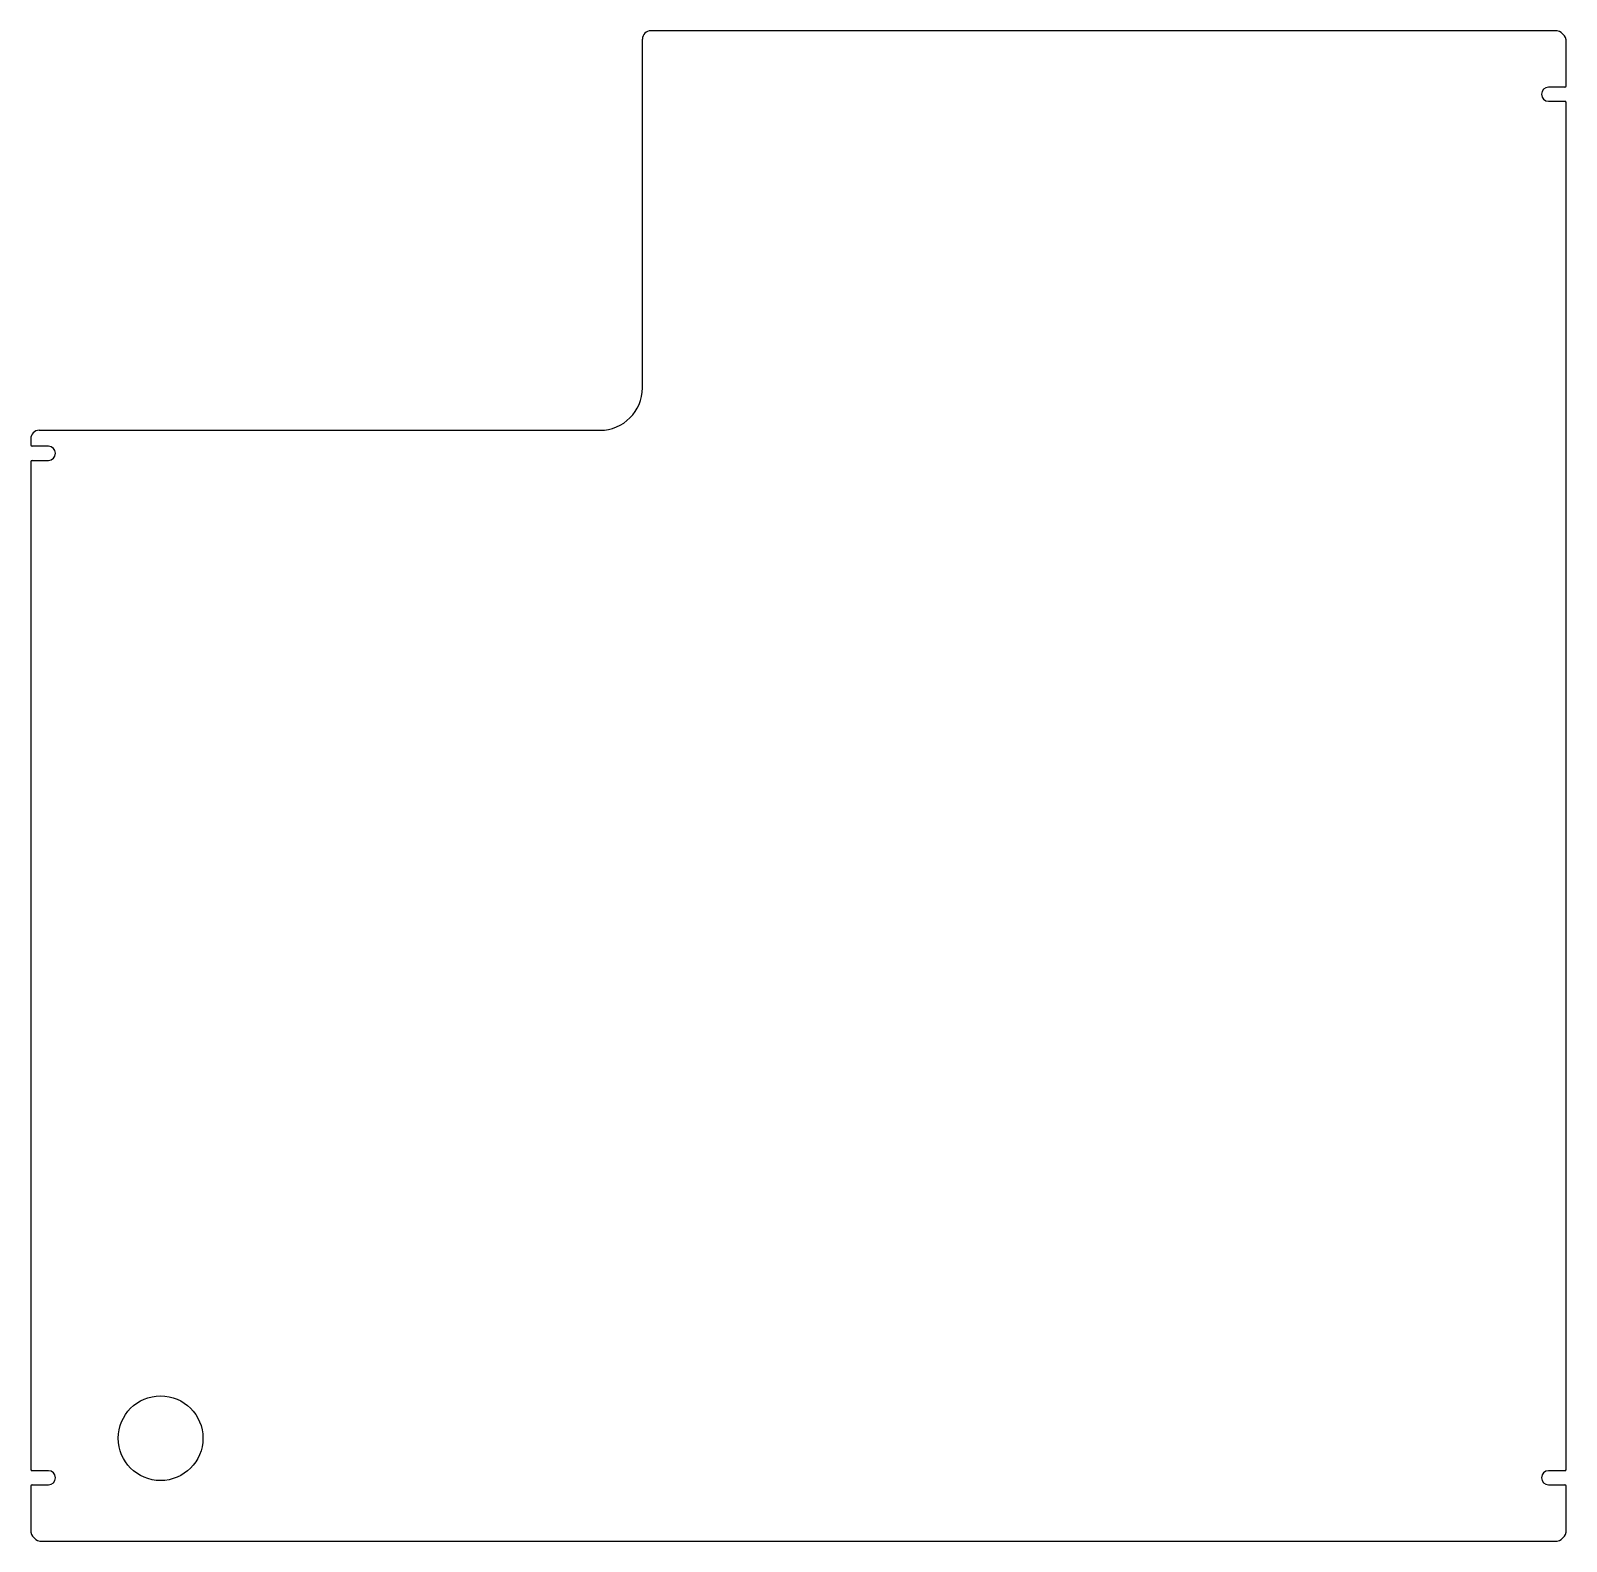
# Model space of a CAD drawing. Header units: millimetres. Extents: x 3 to 1020, y -99 to 436.
# Drawn here: x 477 to 1020, y -99 to 436 of the extents above; entities that cross this region are included whole.
import ezdxf

# ---------------------------------------------------------------- set-up
doc = ezdxf.new("R2010")
doc.units = ezdxf.units.MM

msp = doc.modelspace()

# ---------------------------------------------------------------- linework, layer by layer
at = {"color": 7, "linetype": 'Continuous', "lineweight": 25}
for p, q in [((1016.4872, 435.5403), (696.2431, 435.5403)), ((693.2431, 309.0403), (693.2431, 432.5403)), ((1020.4872, 416.0403), (1020.4872, 431.5403)), ((1019.9872, 415.5403), (1014.2372, 415.5403)), ((1014.2372, 410.5403), (1019.9872, 410.5403)), ((1020.4872, -73.8597), (1020.4872, 410.0403)), ((479.5872, 294.0403), (678.2431, 294.0403)), ((476.5872, 291.0403), (476.5872, 288.8903)), ((482.8372, 288.3903), (477.0872, 288.3903)), ((476.5872, 282.8903), (476.5872, -73.8597)), ((477.0872, 283.3903), (482.8372, 283.3903)), ((482.8372, -74.3597), (477.0872, -74.3597)), ((1019.9872, -74.3597), (1014.2372, -74.3597)), ((476.5872, -79.8597), (476.5872, -95.3597)), ((477.0872, -79.3597), (482.8372, -79.3597)), ((1014.2372, -79.3597), (1019.9872, -79.3597)), ((1020.4872, -95.3597), (1020.4872, -79.8597)), ((480.5872, -99.3597), (1016.4872, -99.3597))]:
    msp.add_line(p, q, dxfattribs=at)
msp.add_circle((522.5872, -62.8597), 15, dxfattribs=at)
for centre, radius, start, end in [((696.2431, 432.5403), 3, 90, 180), ((1016.4872, 431.5403), 4, 0, 90), ((1014.2372, 413.0403), 2.5, 90, 270), ((1019.9872, 416.0403), 0.5, 270, 0), ((1019.9872, 410.0403), 0.5, 0, 90), ((678.2431, 309.0403), 15, 270, 0), ((479.5872, 291.0403), 3, 90, 180), ((477.0872, 288.8903), 0.5, 180, 270), ((482.8372, 285.8903), 2.5, 270, 90), ((477.0872, 282.8903), 0.5, 90, 180), ((477.0872, -73.8597), 0.5, 180, 270), ((482.8372, -76.8597), 2.5, 270, 90), ((1014.2372, -76.8597), 2.5, 90, 270), ((1019.9872, -73.8597), 0.5, 270, 0), ((477.0872, -79.8597), 0.5, 90, 180), ((1019.9872, -79.8597), 0.5, 0, 90), ((480.5872, -95.3597), 4, 180, 270), ((1016.4872, -95.3597), 4, 270, 0)]:
    msp.add_arc(centre, radius, start, end, dxfattribs=at)

doc.saveas('drawing.dxf')
